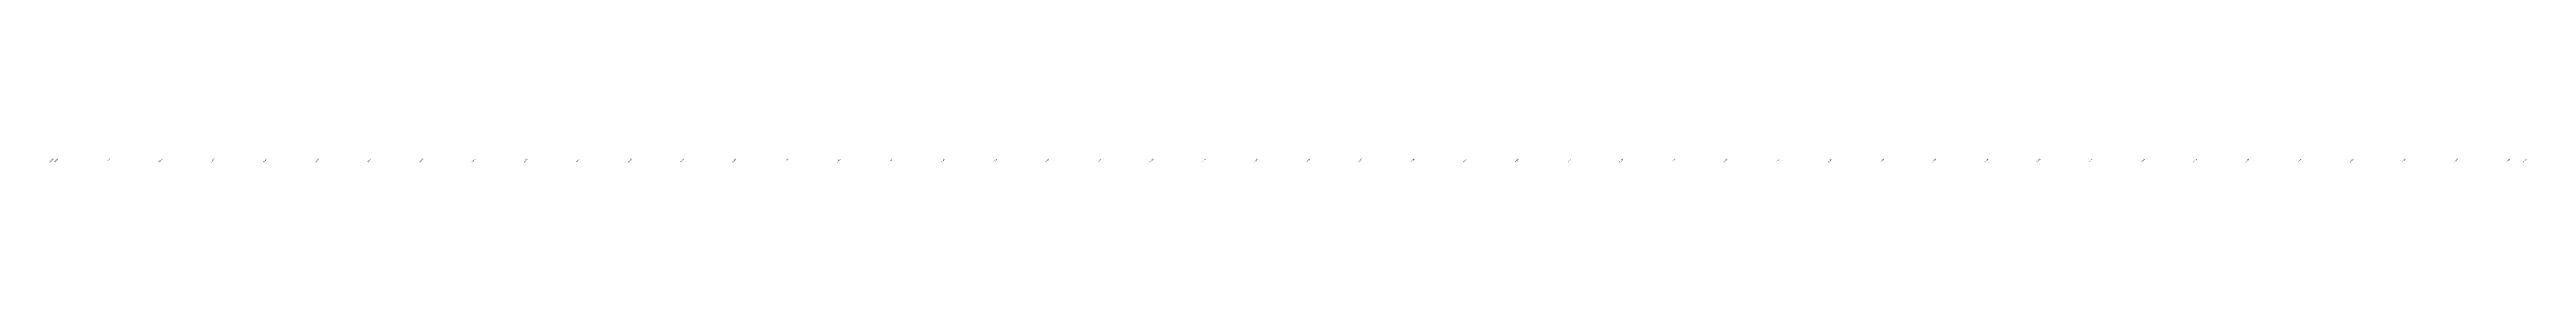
# Model space of a CAD drawing. Header units: metres. Extents: x 286386 to 287779, y 2079267 to 2080589.
# Drawn here: x 286458 to 287407, y 2080179 to 2080181 of the extents above; entities that cross this region are included whole.
import ezdxf
from ezdxf.enums import TextEntityAlignment as Align

# ---------------------------------------------------------------- set-up
doc = ezdxf.new("R2010")
doc.units = ezdxf.units.M
doc.header["$MEASUREMENT"] = 0
doc.layers.add('ESElevation', color=150, linetype='Continuous')

msp = doc.modelspace()

# ---------------------------------------------------------------- texts
at = {"layer": 'ESElevation'}
for s, p in [('-1.500', (286458.17, 2080180)), ('-1.500', (286460, 2080180)), ('-1.500', (286480, 2080180)), ('-1.500', (286500, 2080180)), ('-1.500', (286520, 2080180)), ('-1.500', (286540, 2080180)), ('-1.500', (286560, 2080180)), ('-1.500', (286580, 2080180)), ('-1.500', (286600, 2080180)), ('-1.500', (286620, 2080180)), ('-1.494', (286640, 2080180)), ('-1.367', (286660, 2080180)), ('-0.719', (286680, 2080180)), ('-0.131', (286700, 2080180)), ('0.323', (286720, 2080180)), ('0.770', (286740, 2080180)), ('1.881', (286760, 2080180)), ('2.982', (286780, 2080180)), ('3.627', (286800, 2080180)), ('3.755', (286820, 2080180)), ('3.764', (286840, 2080180)), ('3.771', (286860, 2080180)), ('3.830', (286880, 2080180)), ('4.172', (286900, 2080180)), ('4.807', (286920, 2080180)), ('4.686', (286940, 2080180)), ('4.473', (286960, 2080180)), ('4.255', (286980, 2080180)), ('4.684', (287000, 2080180)), ('5.158', (287020, 2080180)), ('5.614', (287040, 2080180)), ('6.288', (287060, 2080180)), ('6.948', (287080, 2080180)), ('7.387', (287100, 2080180)), ('6.967', (287120, 2080180)), ('6.391', (287140, 2080180)), ('5.680', (287160, 2080180)), ('4.746', (287180, 2080180)), ('4.169', (287200, 2080180)), ('3.840', (287220, 2080180)), ('3.624', (287240, 2080180)), ('3.906', (287260, 2080180)), ('4.135', (287280, 2080180)), ('4.135', (287300, 2080180)), ('4.355', (287320, 2080180)), ('4.500', (287340, 2080180)), ('4.500', (287360, 2080180)), ('4.500', (287380, 2080180)), ('4.504', (287400, 2080180)), ('4.516', (287406.34, 2080180))]:
    msp.add_text(s, height=0.5, rotation=45, dxfattribs=at).set_placement(p, align=Align.MIDDLE_CENTER)

doc.saveas('drawing.dxf')
